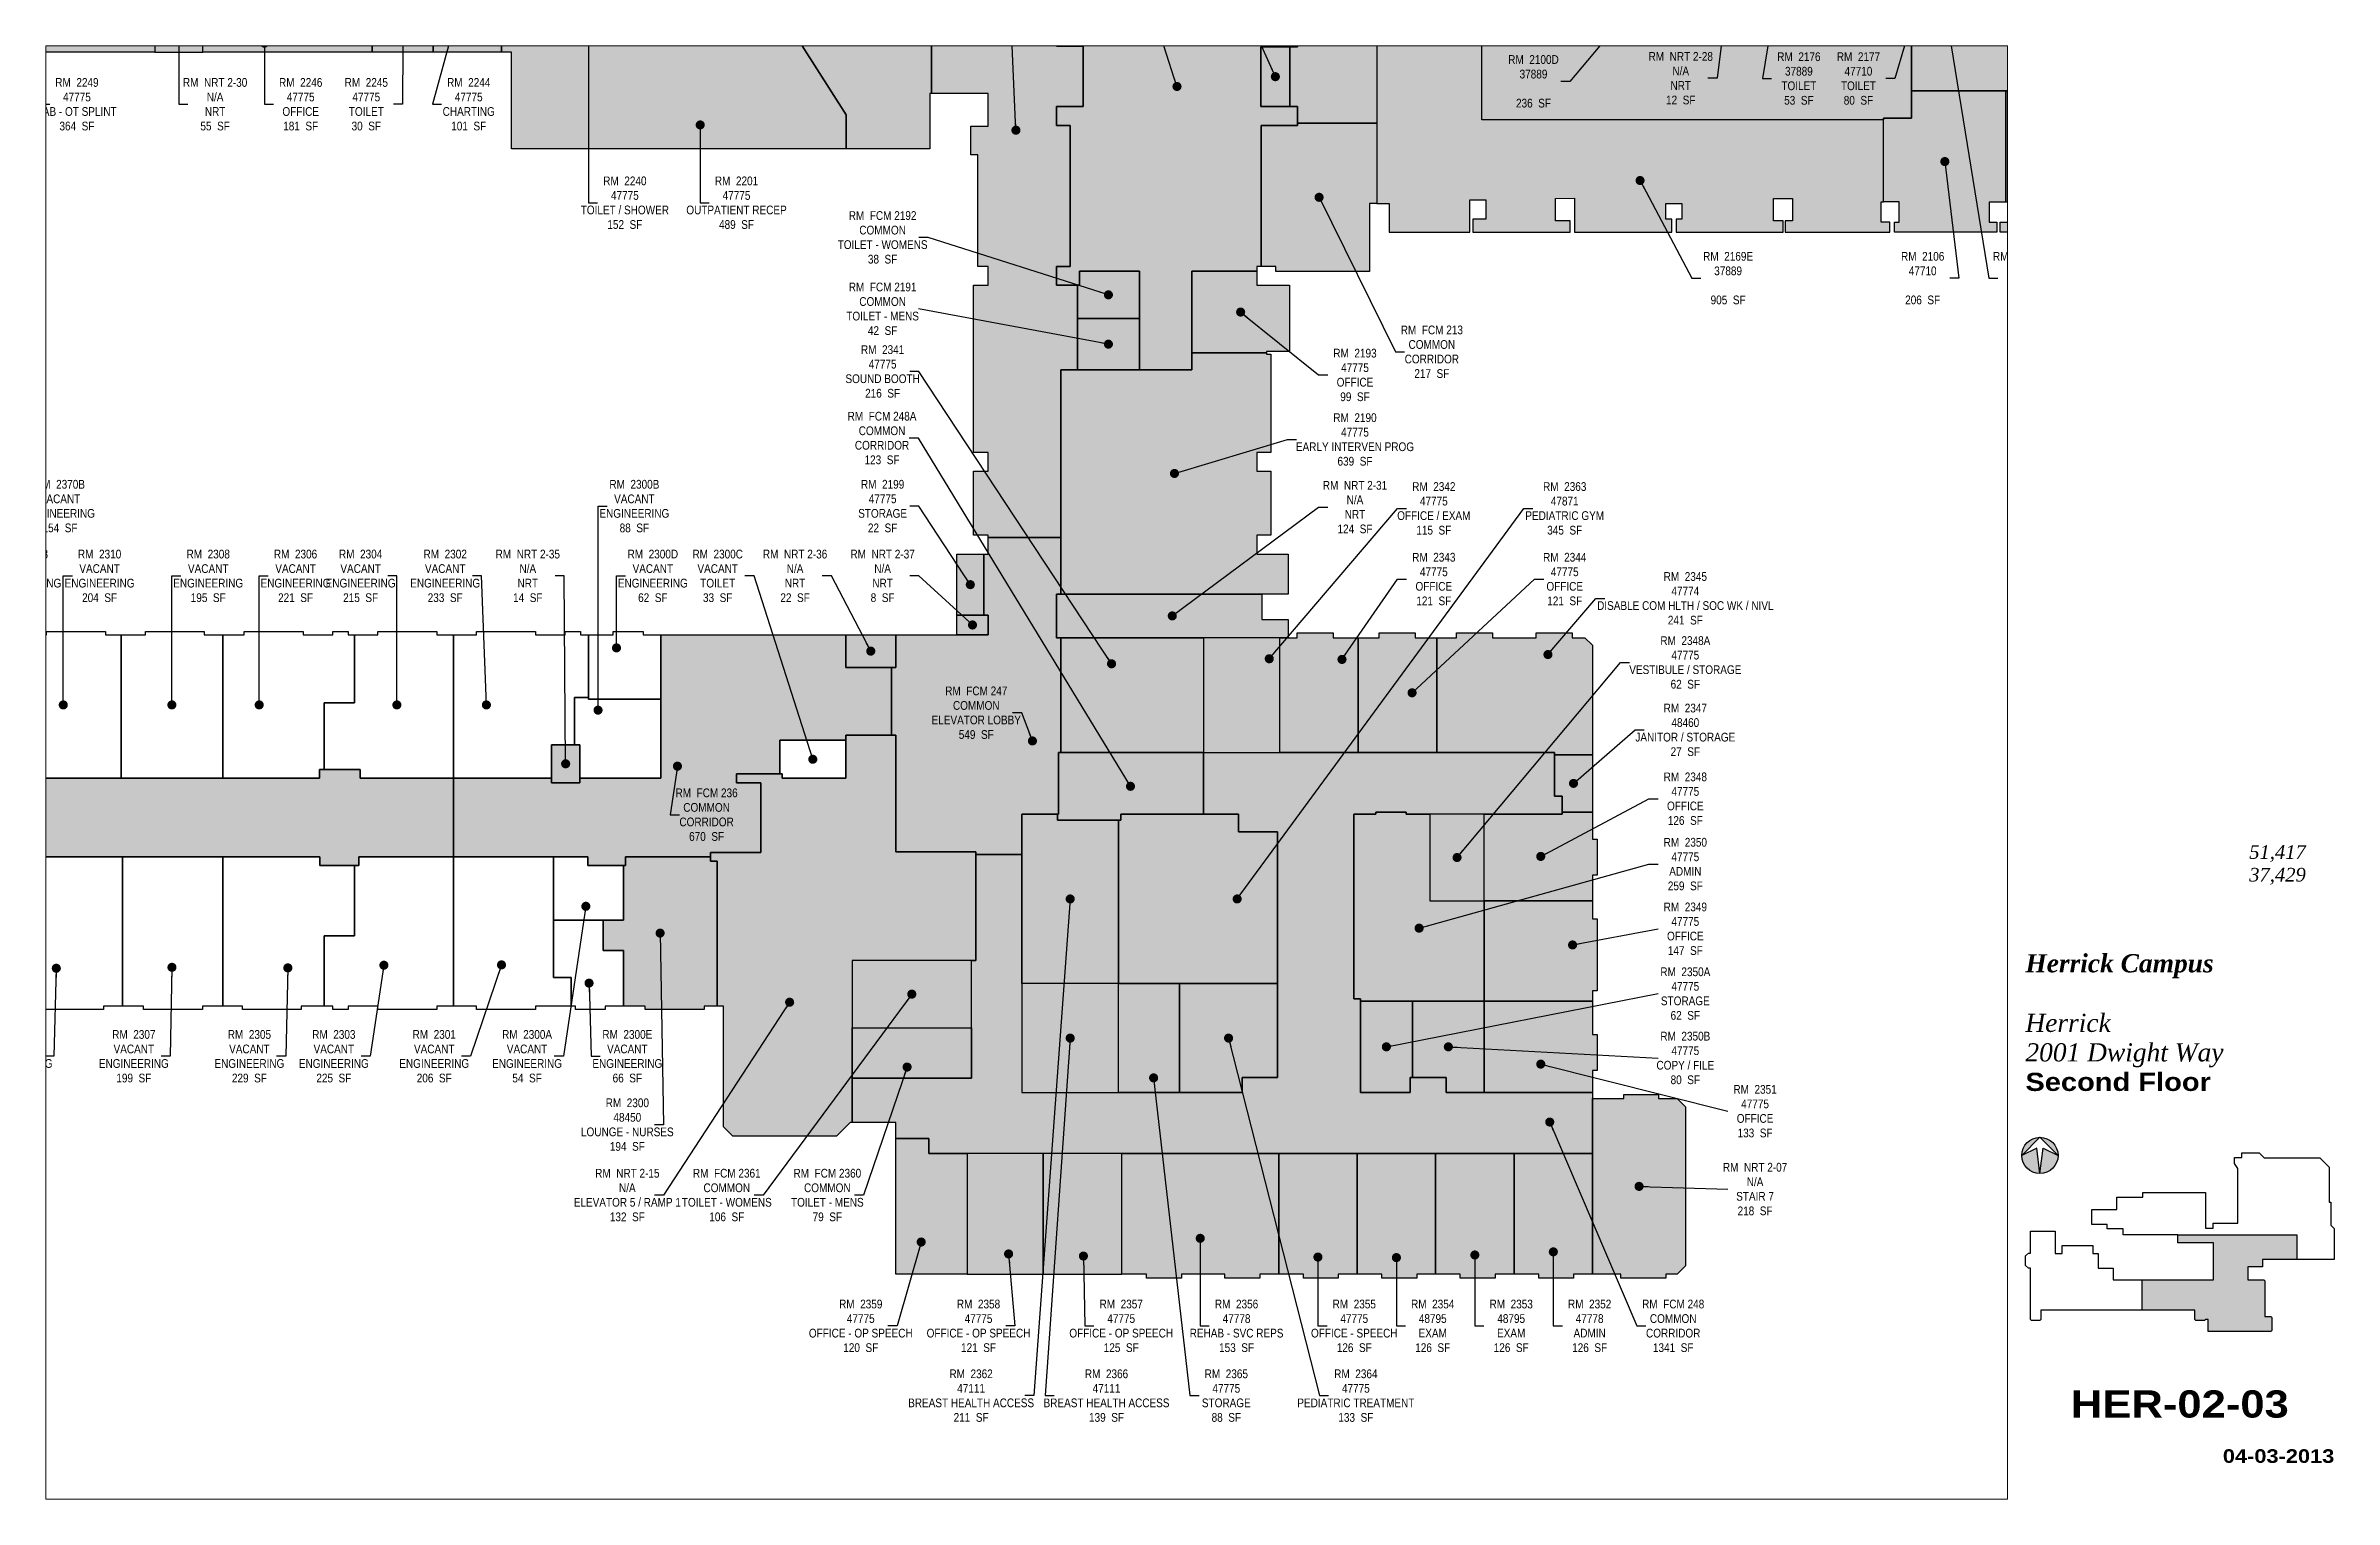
# Paper-space layout '03' of a CAD drawing. Header units: inches. Extents: x 0.9 to 16.7, y 0.5 to 10.5.
# The model-space entities are those that its viewports show. They can reach past a viewport. Long polylines and large blocks are cut down to what shows.
import ezdxf
from ezdxf.enums import TextEntityAlignment as Align

# ---------------------------------------------------------------- set-up
doc = ezdxf.new("R2010")
doc.units = ezdxf.units.IN
doc.header["$LTSCALE"] = 48
doc.header["$MEASUREMENT"] = 0
for name, color, linetype in [('0-LABEL', 3, 'Continuous'), ('1-NRT', 200, 'Continuous'), ('1-NRT-PTN', 253, 'Continuous'), ('3-FCM', 190, 'Continuous'), ('3-FCM-PTN', 9, 'Continuous'), ('4-OCC', 6, 'Continuous'), ('4-OCC-PTN', 95, 'Continuous'), ('4-VACANT', 60, 'Continuous'), ('T-5', 5, 'Continuous'), ('T-8', 8, 'Continuous')]:
    doc.layers.add(name, color=color, linetype=linetype)
doc.layers.add('T-VWPRT', color=1, linetype='Continuous', plot=False)
doc.styles.add('ArialB', font='')
doc.styles.add('ArialN', font='ARIALN.TTF')
doc.styles.add('TimesI', font='timesi.ttf')
doc.styles.add('TimesIB', font='timesbi.ttf')
doc.styles.get('ArialB').set_extended_font_data('Arial Black')
doc.dimstyles.new('AB-200', dxfattribs={"dimscale": 200, "dimtxt": 0.070312, "dimasz": 0.0625, "dimexe": 0.0625, "dimexo": 0.125, "dimgap": 0.1875, "dimtad": 0, "dimdec": 4, "dimrnd": 0.0625, "dimzin": 0, "dimdsep": 46, "dimlunit": 4, "dimtxsty": 'ArialN', "dimblk": 'ARCHTICK', "dimcen": 0.0625, "dimclrd": 256, "dimclre": 256, "dimclrt": 256, "dimadec": 0, "dimazin": 0, "dimtfac": 1, "dimtdec": 4, "dimtofl": 0, "dimtmove": 2, "dimatfit": 3, "dimldrblk": 'DOT', "dimfxl": 0, "dimfrac": 2, "dimtolj": 1, "dimtzin": 0, "dimlwd": -1, "dimlwe": -1, "dimarcsym": 0})

psp = doc.layouts.new('03')

msp = doc.modelspace()

# ---------------------------------------------------------------- texts
at = {"layer": '0-LABEL', "char_height": 12, "attachment_point": 5, "style": 'ArialN'}
for s, insert in [('RM  2100D\\P37889\\P\\P236  SF', (3991.2, 1460.5)), ('RM  NRT 2-28\\PN/A\\PNRT\\P12  SF', (4193.9, 1464.8)), ('RM  2176\\P37889\\PTOILET\\P53  SF', (4356.5, 1464.4)), ('RM  2177\\P47710\\PTOILET\\P80  SF', (4438.5, 1464.4)), ('RM  2249\\P47775\\PLAB - OT SPLINT\\P364  SF', (1986.3, 1429)), ('RM  NRT 2-30\\PN/A\\PNRT\\P55  SF', (2176.5, 1429)), ('RM  2246\\P47775\\POFFICE\\P181  SF', (2294.3, 1429)), ('RM  2245\\P47775\\PTOILET\\P30  SF', (2384.6, 1429)), ('RM  2244\\P47775\\PCHARTING\\P101  SF', (2525.6, 1429)), ('RM  2240\\P47775\\PTOILET / SHOWER\\P152  SF', (2740.5, 1293.5)), ('RM  2201\\P47775\\POUTPATIENT RECEP\\P489  SF', (2894.2, 1293.5)), ('RM  FCM 2192\\PCOMMON\\PTOILET - WOMENS\\P38  SF', (3095.3, 1245.8)), ('RM  2169E\\P37889\\P\\P905  SF', (4259.1, 1189.7)), ('RM  2106\\P47710\\P\\P206  SF', (4526.9, 1189.7)), ('RM  NRT 2-29\\PN/A\\PNRT\\P21  SF', (4668, 1189.7)), ('RM  FCM 2191\\PCOMMON\\PTOILET - MENS\\P42  SF', (3095.3, 1147.5)), ('RM  FCM 213\\PCOMMON\\PCORRIDOR\\P217  SF', (3851.3, 1088.4)), ('RM  2341\\P47775\\PSOUND BOOTH\\P216  SF', (3095.3, 1061.3)), ('RM  2193\\P47775\\POFFICE\\P99  SF', (3745.5, 1056.5)), ('RM  FCM 248A\\PCOMMON\\PCORRIDOR\\P123  SF', (3094.5, 969.7)), ('RM  2190\\P47775\\PEARLY INTERVEN PROG\\P639  SF', (3745.5, 967.7)), ('RM  2370B\\PVACANT\\PENGINEERING\\P154  SF', (1963, 876)), ('RM  2300B\\PVACANT\\PENGINEERING\\P88  SF', (2753.6, 876)), ('RM  2199\\P47775\\PSTORAGE\\P22  SF', (3095.3, 876)), ('RM  NRT 2-31\\PN/A\\PNRT\\P124  SF', (3745.5, 874.6)), ('RM  2342\\P47775\\POFFICE / EXAM\\P115  SF', (3854, 872.9)), ('RM  2363\\P47871\\PPEDIATRIC GYM\\P345  SF', (4034.2, 872.9)), ('RM  2368\\PVACANT\\PENGINEERING\\P87  SF', (1916.7, 780)), ('RM  2310\\PVACANT\\PENGINEERING\\P204  SF', (2017.5, 780)), ('RM  2308\\PVACANT\\PENGINEERING\\P195  SF', (2167, 780)), ('RM  2306\\PVACANT\\PENGINEERING\\P221  SF', (2287.2, 780)), ('RM  2304\\PVACANT\\PENGINEERING\\P215  SF', (2376.8, 780)), ('RM  2302\\PVACANT\\PENGINEERING\\P233  SF', (2493.2, 780)), ('RM  NRT 2-35\\PN/A\\PNRT\\P14  SF', (2606.9, 780)), ('RM  2300D\\PVACANT\\PENGINEERING\\P62  SF', (2779, 780)), ('RM  2300C\\PVACANT\\PTOILET\\P33  SF', (2868.3, 780)), ('RM  NRT 2-36\\PN/A\\PNRT\\P22  SF', (2974.8, 780)), ('RM  NRT 2-37\\PN/A\\PNRT\\P8  SF', (3095.3, 780)), ('RM  2343\\P47775\\POFFICE\\P121  SF', (3854, 775.6)), ('RM  2344\\P47775\\POFFICE\\P121  SF', (4034.2, 775.6)), ('RM  2345\\P47774\\PDISABLE COM HLTH / SOC WK / NIVL\\P241  SF', (4200.2, 749.1)), ('RM  2348A\\P47775\\PVESTIBULE / STORAGE\\P62  SF', (4200.2, 660.9)), ('RM  FCM 247\\PCOMMON\\PELEVATOR LOBBY\\P549  SF', (3224.2, 591.7)), ('RM  2347\\P48460\\PJANITOR / STORAGE\\P27  SF', (4200.2, 568.1)), ('RM  2348\\P47775\\POFFICE\\P126  SF', (4200.2, 473.4)), ('RM  FCM 236\\PCOMMON\\PCORRIDOR\\P670  SF', (2853, 451.4)), ('RM  2350\\P47775\\PADMIN\\P259  SF', (4200.2, 383.4)), ('RM  2349\\P47775\\POFFICE\\P147  SF', (4200.2, 294.4)), ('RM  2350A\\P47775\\PSTORAGE\\P62  SF', (4200.2, 205.2)), ('RM  2309\\PVACANT\\PENGINEERING\\P227  SF', (1904.6, 119)), ('RM  2307\\PVACANT\\PENGINEERING\\P199  SF', (2064.6, 119)), ('RM  2305\\PVACANT\\PENGINEERING\\P229  SF', (2223.7, 119)), ('RM  2303\\PVACANT\\PENGINEERING\\P225  SF', (2339.9, 119)), ('RM  2301\\PVACANT\\PENGINEERING\\P206  SF', (2478.1, 119)), ('RM  2300A\\PVACANT\\PENGINEERING\\P54  SF', (2605.9, 119)), ('RM  2300E\\PVACANT\\PENGINEERING\\P66  SF', (2743.9, 119)), ('RM  2350B\\P47775\\PCOPY / FILE\\P80  SF', (4200.2, 116.6)), ('RM  2351\\P47775\\POFFICE\\P133  SF', (4296.2, 43.4)), ('RM  2300\\P48450\\PLOUNGE - NURSES\\P194  SF', (2743.9, 24.9)), ('RM  NRT 2-07\\PN/A\\PSTAIR 7\\P218  SF', (4296.2, -63.8)), ('RM  NRT 2-15\\PN/A\\PELEVATOR 5 / RAMP 1\\P132  SF', (2743.9, -72)), ('RM  FCM 2361\\PCOMMON\\PTOILET - WOMENS\\P106  SF', (2880.8, -72)), ('RM  FCM 2360\\PCOMMON\\PTOILET - MENS\\P79  SF', (3019.2, -72)), ('RM  2359\\P47775\\POFFICE - OP SPEECH\\P120  SF', (3065.2, -252)), ('RM  2358\\P47775\\POFFICE - OP SPEECH\\P121  SF', (3227.3, -252)), ('RM  2357\\P47775\\POFFICE - OP SPEECH\\P125  SF', (3423.7, -252)), ('RM  2356\\P47778\\PREHAB - SVC REPS\\P153  SF', (3582.5, -252)), ('RM  2355\\P47775\\POFFICE - SPEECH\\P126  SF', (3744.5, -252)), ('RM  2354\\P48795\\PEXAM\\P126  SF', (3852.5, -252)), ('RM  2353\\P48795\\PEXAM\\P126  SF', (3960.5, -252)), ('RM  2352\\P47778\\PADMIN\\P126  SF', (4068.5, -252)), ('RM  FCM 248\\PCOMMON\\PCORRIDOR\\P1341  SF', (4183.5, -252)), ('RM  2362\\P47111\\PBREAST HEALTH ACCESS\\P211  SF', (3217.1, -348)), ('RM  2366\\P47111\\PBREAST HEALTH ACCESS\\P139  SF', (3403.5, -348)), ('RM  2365\\P47775\\PSTORAGE\\P88  SF', (3568.4, -348)), ('RM  2364\\P47775\\PPEDIATRIC TREATMENT\\P133  SF', (3746.7, -348))]:
    msp.add_mtext(s, dxfattribs=dict(at, insert=insert))

# ---------------------------------------------------------------- blocks, each defined once
blk = doc.blocks.new('n-arrow')
h = blk.add_hatch(color=256)
h.paths.add_polyline_path([(0, 0.125), (0.125, 0, 0.414214)])
h.paths.add_polyline_path([(0, 0.125, 0.414214), (-0.125, 0), (0.051, 0.022)])
h = blk.add_hatch(color=256)
h.paths.add_polyline_path([(0.051, -0.022), (-0.125, 0, 0.414214), (0, -0.125)])
h.paths.add_polyline_path([(0.125, 0), (0, -0.125, 0.414214)])
for p, q in [((-0.125, 0), (0.051, 0.022)), ((-0.125, 0), (0.051, -0.022)), ((0, 0.125), (0.125, 0)), ((0.051, 0.022), (0, 0.125)), ((0, -0.125), (0.125, 0)), ((0.051, -0.022), (0, -0.125))]:
    blk.add_line(p, q)
blk.add_circle((0, 0), 0.125)
blk = doc.blocks.new('AB-TB-text')
for tag, style, p in [('GROSS', 'TimesI', (1.93, 4.406)), ('USEABLE', 'TimesI', (1.93, 4.25)), ('DATE', 'ArialB', (2.125, 0.25))]:
    blk.add_attdef(tag, text='', height=0.0938, dxfattribs=dict(style=style)).set_placement(p, align=Align.RIGHT)
for tag, style, p in [('CAMPUS', 'TimesIB', (0, 3.75)), ('PAVILION', 'TimesI', (0, 3.547)), ('BUILDING', 'TimesI', (0, 3.34)), ('STREET', 'TimesI', (0, 3.137)), ('FLOOR', 'ArialB', (0, 2.934))]:
    blk.add_attdef(tag, text='', height=0.125, dxfattribs=dict(style=style)).set_placement(p, align=Align.TOP_LEFT)
at = {"style": 'ArialB'}
blk.add_attdef('DWG#', text='', height=0.188, dxfattribs=at).set_placement((1.062, 0.749), align=Align.TOP_CENTER)
blk = doc.blocks.new('_ArchTick')
at = {"const_width": 0.15}
blk.add_lwpolyline([(-0.5, -0.5), (0.5, 0.5)], dxfattribs=at)
blk = doc.blocks.new('_Dot')
at = {"lineweight": -2}
blk.add_line((-0.5, 0), (-1, 0), dxfattribs=at)
at = {"const_width": 0.5}
blk.add_lwpolyline([(-0.25, 0, 1), (0.25, 0, 1)], format="xyb", close=True, dxfattribs=at)

# ---------------------------------------------------------------- hatches: boundary and pattern name
at = {"layer": '1-NRT-PTN'}
for points in [[(2093.5, 1500.5), (2159.5, 1500.5), (2159.5, 1619.5), (2093.5, 1619.5)], [(3353.5, 1206), (3353.5, 1400), (3334.5, 1400), (3334.5, 1426), (3371.5, 1426), (3371.5, 1509), (3334.5, 1509), (3334.5, 1549), (3360.5, 1549), (3360.5, 1515), (3544.5, 1515), (3544.5, 1548), (3666.5, 1548), (3666.5, 1508), (3616, 1508), (3616, 1426), (3666.5, 1426), (3666.5, 1400), (3616.5, 1400), (3616.5, 1206), (3610.5, 1206), (3610.5, 1199.3), (3520.7, 1199.3), (3520.7, 1063.4), (3448.7, 1063.4), (3448.7, 1199.3), (3366.5, 1199.3), (3366.5, 1180), (3334.5, 1180), (3334.5, 1206)], [(3197.5, 726), (3240.5, 726), (3240.5, 699), (3197.5, 699)], [(3334.5, 695), (3334.5, 755), (3617.5, 755), (3617.5, 720), (3653.5, 720), (3653.5, 695)], [(3044.5, 699), (3113.5, 699), (3113.5, 654), (3044.5, 654)], [(2639.5, 547.5), (2678.5, 547.5), (2678.5, 495.5), (2639.5, 495.5)], [(3044.5, 561), (3113.5, 561), (3113.5, 400.5), (3223.5, 400.5), (3223.5, 251), (3053.5, 251), (3053.5, 28), (3050.8, 28), (3031.8, 9), (2889.3, 9), (2876.5, 21.9), (2876.5, 188), (2867.5, 188), (2867.5, 387.5), (2858.5, 387.5), (2858.5, 399.5), (2927.5, 399.5), (2927.5, 495.5), (2894, 495.5), (2894, 507.5), (2957, 507.5), (2957, 501.5), (3044.5, 501.5)], [(4072.5, -181), (4072.5, 61), (4115.5, 61), (4115.5, 66.5), (4163.5, 66.5), (4163.5, 61), (4188.9, 61), (4200.5, 49.4), (4200.5, -169.4), (4188.9, -181), (4173.5, -181), (4173.5, -186.5), (4111.5, -186.5), (4111.5, -181)]]:
    msp.add_hatch(color=256, dxfattribs=at).paths.add_polyline_path(points)
at = {"layer": '3-FCM-PTN'}
for points in [[(3775.8, 1403), (3666.5, 1403), (3666.5, 1426), (3655.7, 1426), (3655.7, 1508), (3666.5, 1508), (3666.5, 1548), (3613.7, 1548), (3613.7, 1646.2), (3673.7, 1646.2), (3673.7, 1695), (3620.5, 1695), (3620.5, 2122), (3666.5, 2122), (3666.5, 2102), (3915.5, 2102), (3915.5, 2157), (4017.5, 2157), (4017.5, 2123), (4053.5, 2123), (4053.5, 2128), (4207.7, 2128), (4207.7, 2123), (4267.7, 2123), (4267.7, 2128), (4484.5, 2128), (4484.5, 2123), (4546, 2123), (4546, 2128), (4923.5, 2128), (4923.5, 2176), (5029.5, 2176), (5029.5, 2044), (5178.5, 2044), (5178.5, 1943), (5172.5, 1943), (5172.5, 1936.5), (4923.5, 1936.5), (4923.5, 2021.2), (4767.8, 2021.2), (4767.8, 1974.9), (4683, 1974.9), (4683, 2021.2), (4479.5, 2021.2), (4479.5, 2022.5), (4380.5, 2022.5), (4025.8, 2022.5), (4025.8, 1934), (3917.3, 1934), (3917.3, 1962.5), (3917.3, 1982.7), (3770.7, 1982.7), (3770.7, 1838), (3779.5, 1838), (3779.5, 1751.2), (3775.8, 1751.2), (3775.8, 1584.7), (3770.7, 1584.7), (3770.7, 1548.8), (3775.8, 1548.8)], [(3340.5, 833), (3240.5, 833), (3240.5, 836), (3220.5, 836), (3220.5, 924), (3240.5, 924), (3240.5, 950), (3220.5, 950), (3220.5, 1180), (3240.5, 1180), (3240.5, 1206), (3226.5, 1206), (3226.3, 1359.5), (3216.7, 1359.5), (3216.7, 1399.1), (3240.5, 1399.1), (3240.5, 1444), (3162.8, 1444), (3162.8, 1543), (3192.5, 1543), (3192.5, 1646), (3240.5, 1646), (3240.5, 1659), (3334.5, 1659), (3334.5, 1646), (3360.5, 1646), (3360.5, 1659), (3552, 1659), (3552, 1646.2), (3613.7, 1646.2), (3613.7, 1548), (3544.5, 1548), (3544.5, 1515), (3360.5, 1515), (3360.5, 1549), (3334.5, 1549), (3334.5, 1509), (3371.5, 1509), (3371.5, 1426), (3334.5, 1426), (3334.5, 1400), (3353.5, 1400), (3353.5, 1206), (3334.5, 1206), (3334.5, 1180), (3363.5, 1180), (3363.5, 1063.4), (3340.5, 1063.4)], [(3616.5, 1206), (3616.5, 1400), (3666.5, 1400), (3666.5, 1403), (3775.8, 1403), (3775.8, 1292.7), (3765.5, 1292.7), (3765.5, 1199), (3636.5, 1199), (3636.5, 1206)], [(2504.5, 501.5), (2504.5, 393.5), (2374.5, 393.5), (2374.5, 381.5), (2320.5, 381.5), (2320.5, 393.5), (1917.5, 393.5), (1917.5, 381.5), (1863.5, 381.5), (1863.5, 393.5), (1305.5, 393.5), (1305.5, 495.5), (1308.5, 495.5), (1308.5, 863.5), (1298, 863.5), (1298, 899), (1332, 899), (1332, 904), (1392, 904), (1392, 899), (1430.5, 899), (1430.5, 810), (1435.7, 810), (1435.7, 750), (1430.5, 750), (1430.5, 699), (1436.5, 699), (1436.5, 591), (1430.5, 591), (1430.5, 495.5), (1581, 495.5), (1581, 501.5), (1719, 501.5), (1719, 519.5), (1753, 519.5), (1753, 501.5), (1878, 501.5), (1878, 513.5), (1915, 513.5), (1915, 501.5), (2320, 501.5), (2320, 513.5), (2376, 513.5), (2376, 501.5)], [(3240.5, 833), (3340.5, 833), (3340.5, 755), (3334.5, 755), (3334.5, 695), (3340.5, 695), (3340.5, 537), (3337.5, 537), (3337.5, 456.8), (3337.5, 452), (3287, 452), (3287, 396.5), (3223.5, 396.5), (3223.5, 400.5), (3113.5, 400.5), (3113.5, 561), (3107.5, 561), (3107.5, 654), (3113.5, 654), (3113.5, 699), (3240.5, 699), (3240.5, 726), (3234.5, 726), (3234.5, 810), (3240.5, 810)], [(3044.5, 699), (3044.5, 654), (3107.5, 654), (3107.5, 561), (3044.5, 561), (3044.5, 554), (2954, 554), (2954, 507.5), (2894, 507.5), (2894, 495.5), (2927.5, 495.5), (2927.5, 399.5), (2858.5, 399.5), (2858.5, 393.5), (2741.5, 393.5), (2741.5, 381.5), (2689.5, 381.5), (2689.5, 393.5), (2504.5, 393.5), (2504.5, 501.5), (2639.5, 501.5), (2639.5, 495.5), (2678.5, 495.5), (2678.5, 501.5), (2790, 501.5), (2790, 699)], [(3223.5, 396.5), (3287, 396.5), (3287, 69), (3590, 69), (3590, 90), (3639, 90), (3639, 428), (3585, 428), (3585, 452), (3537, 452), (3537, 537), (4020, 537), (4020, 477), (4030.5, 477), (4030.5, 452), (3816, 452), (3816, 455), (3774, 455), (3774, 452), (3744, 452), (3744, 198), (3753, 198), (3753, 69), (3821.5, 69), (3821.5, 90), (3870.9, 90), (3870.9, 69), (4072.5, 69), (4072.5, -15), (3159, -15), (3159, 6), (3113.5, 6), (3113.5, 28), (3053.5, 28), (3053.5, 86), (3053.5, 89), (3217.5, 89), (3217.5, 251), (3223.5, 251)], [(3537, 452), (3423, 452), (3423, 444), (3336, 444), (3336, 452), (3337.5, 452), (3337.5, 537), (3537, 537)], [(3053.5, 158), (3217.5, 158), (3217.5, 251), (3053.5, 251)]]:
    msp.add_hatch(color=256, dxfattribs=at).paths.add_polyline_path(points)
for points in [[(3363.5, 1180), (3366.5, 1180), (3366.5, 1199.3), (3448.7, 1199.3), (3448.7, 1134.3), (3363.5, 1134.3)], [(3363.5, 1134.3), (3448.7, 1134.3), (3448.7, 1063.4), (3363.5, 1063.4)], [(3217.5, 89), (3053.5, 89), (3053.5, 158), (3217.5, 158)]]:
    msp.add_hatch(color=256, dxfattribs=at).paths.add_polyline_path(points, flags=17)
at = {"layer": '4-OCC-PTN'}
for color, points in [(21, [(3162.8, 1543), (3162.8, 1444), (3160.5, 1444), (3160.5, 1367.5), (3045, 1367.5), (3045, 1414.3), (2972.7, 1528.5), (2810.5, 1528.5), (2810.5, 1619.5), (2807.5, 1619.5), (2807.5, 1710.3), (2464.8, 1710.3), (2167.8, 1710.3), (2050.8, 1710.3), (2050.8, 1674.3), (1985.5, 1674.3), (1985.5, 1668.3), (1942.8, 1668.3), (1942.8, 1674.3), (1747.8, 1674.3), (1711.8, 1674.5), (1648.8, 1674.5), (1648.8, 1782.5), (1876.5, 1782.5), (1876.5, 1810.5), (1963.5, 1810.5), (1963.5, 1821.3), (2017.8, 1821.3), (2017.8, 1810.5), (2302.8, 1810.5), (2302.8, 1819.5), (2399.5, 1819.5), (2399.5, 1810.5), (2536.8, 1810.5), (2536.8, 1827.3), (2627.5, 1827.3), (2627.5, 1810.5), (2807.5, 1810.5), (2807.5, 1887.3), (2798.5, 1887.3), (2798.5, 1974.3), (2780.5, 1974.3), (2780.5, 2016.3), (2910.5, 2016.3), (2910.5, 1994.7), (3037.8, 1994.7), (3037.8, 1980.3), (3046.1, 1980.3), (3046.1, 1956.3), (3037.8, 1956.3), (3037.8, 1940.5), (2916.5, 1940.5), (2916.5, 1640.5), (2971.8, 1640.5), (2971.8, 1600.5), (3037.8, 1600.5), (3037.8, 1594.5), (3160.5, 1594.5), (3160.5, 1543)]), (21, [(1779, 1500.5), (1779, 1674.3), (1942.8, 1674.3), (1942.8, 1668.3), (1985.5, 1668.3), (1985.5, 1674.3), (2047.8, 1674.3), (2047.8, 1635.3), (2086.8, 1635.3), (2086.8, 1613.5), (2093.5, 1613.5), (2093.5, 1500.5)]), (237, [(3775.8, 1584.7), (3770.7, 1584.7), (3770.7, 1548.8), (3775.8, 1548.8), (3775.8, 1292.7), (3792.5, 1292.7), (3792.5, 1253), (3903.5, 1253), (3903.5, 1297.6), (3925.5, 1297.6), (3925.5, 1270.7), (3907.5, 1270.7), (3907.5, 1253), (4041.5, 1253), (4041.5, 1268.7), (4021.5, 1268.7), (4021.5, 1299.5), (4047.5, 1299.6), (4047.5, 1268.7), (4047.5, 1253), (4181.5, 1253), (4181.5, 1270.7), (4173.5, 1270.7), (4173.5, 1292.7), (4195.5, 1292.7), (4195.5, 1270.7), (4187.5, 1270.7), (4187.5, 1253), (4334.9, 1253), (4334.9, 1268.7), (4321.5, 1268.7), (4321.5, 1299.5), (4347.5, 1299.5), (4347.5, 1268.7), (4337.5, 1268.7), (4337.5, 1253), (4481.5, 1253), (4481.5, 1266.7), (4470, 1266.7), (4470, 1294.7), (4473.2, 1294.7), (4473.2, 1407.6), (3920.1, 1407.6), (3920.1, 1587.2), (3775.8, 1587.2)]), (21, [(2584.5, 1500.5), (2570.5, 1500.5), (2570.5, 1528.5), (2972.7, 1528.5), (3045, 1414.3), (3045, 1367.5), (2584.5, 1367.5)]), (52, [(3616, 1508), (3655.7, 1508), (3655.7, 1426), (3616, 1426)]), (21, [(3610.5, 1199.3), (3610.5, 1180), (3655.5, 1180), (3655.5, 1089), (3623.5, 1089), (3623.5, 1087), (3520.7, 1087), (3520.7, 1199.3)]), (21, [(3520.7, 1087), (3623.5, 1087), (3623.5, 1085), (3629.5, 1085), (3629.5, 950), (3610.5, 950), (3610.5, 924), (3629.5, 924), (3629.5, 836), (3610.5, 836), (3610.5, 810), (3653.5, 810), (3653.5, 755), (3340.5, 755), (3340.5, 1063.4), (3520.7, 1063.4)]), (21, [(3197.5, 810), (3234.5, 810), (3234.5, 726), (3197.5, 726)]), (21, [(3486, 537), (3340.5, 537), (3340.5, 695), (3537, 695), (3537, 537), (3534, 537)]), (21, [(3537, 537), (3642, 537), (3642, 695), (3537, 695)]), (21, [(3642, 537), (3642, 695), (3665.8, 695), (3665.8, 701.5), (3715.3, 701.5), (3715.3, 695), (3750, 695), (3750, 537)]), (21, [(3750, 537), (3750, 695), (3778.8, 695), (3778.8, 701.5), (3828.3, 701.5), (3828.3, 695), (3858, 695), (3858, 537)]), (233, [(3858, 537), (3858, 695), (3885.3, 695), (3885.3, 701.5), (3934.8, 701.5), (3934.8, 695), (3994.8, 695), (3994.8, 701.5), (4044.3, 701.5), (4044.3, 695), (4062.1, 695), (4072.5, 684.6), (4072.5, 534), (4020, 534), (4020, 537)]), (201, [(4020, 534), (4072.5, 534), (4072.5, 455), (4030.5, 455), (4030.5, 477), (4020, 477)]), (148, [(3420, 219), (3287, 219), (3287, 452), (3336, 452), (3336, 444), (3420, 444)]), (192, [(3639, 219), (3420, 219), (3420, 444), (3423, 444), (3423, 452), (3537, 452), (3585, 452), (3585, 428), (3639, 428)]), (21, [(3848.5, 452), (3848.5, 333), (3923.5, 333), (3923.5, 195), (3753, 195), (3753, 198), (3744, 198), (3744, 452), (3774, 452), (3774, 455), (3816, 455), (3816, 452)]), (21, [(3848.5, 333), (3923.5, 333), (3923.5, 452), (3848.5, 452)]), (21, [(3923.5, 333), (3923.5, 452), (4030.5, 452), (4030.5, 455), (4072.5, 455), (4072.5, 417.6), (4079, 417.6), (4079, 368.1), (4072.5, 368.1), (4072.5, 333)]), (55, [(2738.5, 188), (2738.5, 264.5), (2710.5, 264.5), (2710.5, 306.5), (2738.5, 306.5), (2738.5, 381.5), (2741.5, 381.5), (2741.5, 393.5), (2858.5, 393.5), (2858.5, 387.5), (2867.5, 387.5), (2867.5, 188), (2849.5, 188), (2849.5, 183.5), (2768.5, 183.5), (2768.5, 188)]), (21, [(3923.5, 333), (4072.5, 333), (4072.5, 308.1), (4079, 308.1), (4079, 208.9), (4072.5, 208.9), (4072.5, 195), (3923.5, 195)]), (148, [(3287, 69), (3420, 69), (3420, 219), (3287, 219)]), (21, [(3420, 219), (3504, 219), (3504, 69), (3420, 69)]), (21, [(3504, 69), (3504, 219), (3639, 219), (3639, 90), (3590, 90), (3590, 69)]), (21, [(3753, 195), (3824.5, 195), (3824.5, 90), (3821.5, 90), (3821.5, 69), (3753, 69)]), (21, [(3824.5, 90), (3824.5, 195), (3923.5, 195), (3923.5, 69), (3870.9, 69), (3870.9, 90)]), (21, [(3923.5, 69), (3923.5, 195), (4072.5, 195), (4072.5, 148.9), (4079, 148.9), (4079, 99.4), (4072.5, 99.4), (4072.5, 69)]), (21, [(3113.5, -181), (3113.5, 6), (3159, 6), (3159, -15), (3211.5, -15), (3211.5, -181)]), (21, [(3211.5, -181), (3316.5, -181), (3316.5, -15), (3211.5, -15)]), (21, [(3316.5, -181), (3424.5, -181), (3424.5, -15), (3316.5, -15)]), (193, [(3424.5, -181), (3424.5, -15), (3640.5, -15), (3640.5, -181), (3614.5, -181), (3614.5, -186.5), (3566.5, -186.5), (3566.5, -181), (3506.5, -181), (3506.5, -186.5), (3458.5, -186.5), (3458.5, -181)]), (21, [(3640.5, -181), (3640.5, -15), (3748.5, -15), (3748.5, -181), (3722.5, -181), (3722.5, -186.5), (3674.5, -186.5), (3674.5, -181)]), (180, [(3748.5, -181), (3748.5, -15), (3856.5, -15), (3856.5, -181), (3830.5, -181), (3830.5, -186.5), (3782.5, -186.5), (3782.5, -181)]), (180, [(3856.5, -181), (3856.5, -15), (3964.5, -15), (3964.5, -181), (3938.5, -181), (3938.5, -186.5), (3890.5, -186.5), (3890.5, -181)]), (193, [(3964.5, -181), (3964.5, -15), (4072.5, -15), (4072.5, -181), (4046.5, -181), (4046.5, -186.5), (3998.5, -186.5), (3998.5, -181)])]:
    msp.add_hatch(color=color, dxfattribs=at).paths.add_polyline_path(points)
h = msp.add_hatch(color=77, dxfattribs=at)
h.dxf.hatch_style = 1
h.paths.add_polyline_path([(4685.6, 1836.8), (4685.6, 1974.9), (4765.1, 1974.9), (4765.1, 1851.8), (4777.3, 1851.8), (4777.3, 1791.9), (4765.1, 1791.9), (4765.1, 1558.2), (4777.2, 1558.2), (4777.2, 1447.5), (4511.7, 1447.5), (4511.7, 1525.6), (4685.4, 1525.6), (4685.4, 1644), (4684.8, 1644), (4684.8, 1836.8)])
h = msp.add_hatch(color=237, dxfattribs=at)
h.dxf.hatch_style = 1
h.paths.add_polyline_path([(4111.1, 1746.2), (4111.1, 1768.2), (4245.9, 1768.2), (4245.9, 1681.8), (4102, 1681.8), (4102, 1692), (4040, 1692), (4040, 1552), (4066.2, 1552), (4066.2, 1526), (4179.1, 1526), (4179.1, 1558.2), (4293.1, 1558.2), (4293.1, 1528.2), (4359.6, 1528.2), (4359.6, 1557.4), (4474.2, 1557.4), (4474.2, 1525), (4511.7, 1525), (4511.7, 1410), (4473.2, 1410), (4473.2, 1407.6), (3920.1, 1407.6), (3920.1, 1934), (4023.6, 1934), (4023.6, 1912.2), (4020.5, 1912.2), (4020.5, 1836.1), (4022.9, 1836.1), (4022.9, 1818.4), (4095.2, 1746.2)])
h = msp.add_hatch(color=21, dxfattribs=at)
h.paths.add_polyline_path([(2392.8, 1500.5), (2392.8, 1551.3), (2476.8, 1551.3), (2476.8, 1500.5)], flags=16)
h.paths.add_polyline_path([(2159.5, 1613.5), (2268.3, 1613.5), (2268.3, 1611), (2392.8, 1611), (2392.8, 1500.5), (2159.5, 1500.5)])
h = msp.add_hatch(color=21, dxfattribs=at)
h.paths.add_polyline_path([(2476.8, 1500.5), (2476.8, 1551.3), (2392.8, 1551.3), (2392.8, 1606.4), (2570.5, 1606.4), (2570.5, 1500.5)])
h.paths.add_polyline_path([(2392.8, 1500.5), (2392.8, 1551.3), (2476.8, 1551.3), (2476.8, 1500.5)], flags=16)
h = msp.add_hatch(color=77, dxfattribs=at)
h.dxf.hatch_style = 1
h.paths.add_polyline_path([(4511.7, 1447.5), (4641.6, 1447.5), (4641.6, 1294.2), (4618.5, 1294.2), (4618.5, 1267), (4629.2, 1267), (4629.2, 1253), (4488, 1253), (4488, 1266.7), (4494.5, 1266.7), (4494.5, 1294.7), (4473.2, 1294.7), (4473.2, 1410), (4511.7, 1410)])
h = msp.add_hatch(color=77, dxfattribs=at)
h.dxf.hatch_style = 1
h.paths.add_polyline_path([(4641.6, 1447.5), (4761.9, 1447.5), (4761.9, 1294.2), (4738.5, 1294.2), (4738.5, 1267), (4749.2, 1267), (4749.2, 1253), (4633.8, 1253), (4633.8, 1267), (4644.2, 1267), (4644.2, 1294.2), (4641.6, 1294.2)])

# ---------------------------------------------------------------- linework, layer by layer
at = {"layer": '1-NRT'}
for points in [[(2093.5, 1500.5), (2159.5, 1500.5), (2159.5, 1619.5), (2093.5, 1619.5)], [(3197.5, 726), (3240.5, 726), (3240.5, 699), (3197.5, 699)], [(3334.5, 695), (3334.5, 755), (3617.5, 755), (3617.5, 720), (3653.5, 720), (3653.5, 695)], [(3044.5, 699), (3113.5, 699), (3113.5, 654), (3044.5, 654)], [(2639.5, 547.5), (2678.5, 547.5), (2678.5, 495.5), (2639.5, 495.5)], [(3044.5, 561), (3113.5, 561), (3113.5, 400.5), (3223.5, 400.5), (3223.5, 251), (3053.5, 251), (3053.5, 28), (3050.8, 28), (3031.8, 9), (2889.3, 9), (2876.5, 21.9), (2876.5, 188), (2867.5, 188), (2867.5, 387.5), (2858.5, 387.5), (2858.5, 399.5), (2927.5, 399.5), (2927.5, 495.5), (2894, 495.5), (2894, 507.5), (2957, 507.5), (2957, 501.5), (3044.5, 501.5)], [(4072.5, -181), (4072.5, 61), (4115.5, 61), (4115.5, 66.5), (4163.5, 66.5), (4163.5, 61), (4188.9, 61), (4200.5, 49.4), (4200.5, -169.4), (4188.9, -181), (4173.5, -181), (4173.5, -186.5), (4111.5, -186.5), (4111.5, -181)]]:
    msp.add_lwpolyline(points, close=True, dxfattribs=at)
for points in [[(3360.5, 1549), (3360.5, 1515), (3544.5, 1515), (3544.5, 1548)], [(3666.5, 1548), (3666.5, 1508), (3616, 1508), (3616, 1426), (3666.5, 1426), (3666.5, 1400), (3616.5, 1400), (3616.5, 1206), (3610.5, 1206), (3610.5, 1199.3), (3520.7, 1199.3), (3520.7, 1063.4), (3448.7, 1063.4), (3448.7, 1199.3), (3366.5, 1199.3), (3366.5, 1180), (3334.5, 1180), (3334.5, 1206), (3353.5, 1206), (3353.5, 1400), (3334.5, 1400), (3334.5, 1426), (3371.5, 1426), (3371.5, 1509), (3334.5, 1509), (3334.5, 1549)]]:
    msp.add_lwpolyline(points, dxfattribs=at)
at = {"layer": '3-FCM'}
for points in [[(3775.8, 1548.8), (3775.8, 1403), (3666.5, 1403), (3666.5, 1426), (3655.7, 1426), (3655.7, 1508), (3666.5, 1508), (3666.5, 1548)], [(3544.5, 1548), (3544.5, 1515), (3360.5, 1515), (3360.5, 1549)], [(3334.5, 1549), (3334.5, 1509), (3371.5, 1509), (3371.5, 1426), (3334.5, 1426), (3334.5, 1400), (3353.5, 1400), (3353.5, 1206), (3334.5, 1206), (3334.5, 1180), (3363.5, 1180), (3363.5, 1063.4), (3340.5, 1063.4), (3340.5, 833), (3240.5, 833), (3240.5, 836), (3220.5, 836), (3220.5, 924), (3240.5, 924), (3240.5, 950), (3220.5, 950), (3220.5, 1180), (3240.5, 1180), (3240.5, 1206), (3226.5, 1206), (3226.3, 1359.5), (3216.7, 1359.5), (3216.7, 1399.1), (3240.5, 1399.1), (3240.5, 1444), (3162.8, 1444), (3162.8, 1543)], [(1915, 501.5), (2320, 501.5), (2320, 513.5), (2376, 513.5), (2376, 501.5), (2504.5, 501.5), (2504.5, 393.5), (2374.5, 393.5), (2374.5, 381.5), (2320.5, 381.5), (2320.5, 393.5), (1917.5, 393.5)]]:
    msp.add_lwpolyline(points, dxfattribs=at)
for points in [[(3616.5, 1206), (3616.5, 1400), (3666.5, 1400), (3666.5, 1403), (3775.8, 1403), (3775.8, 1292.7), (3765.5, 1292.7), (3765.5, 1199), (3636.5, 1199), (3636.5, 1206)], [(3363.5, 1180), (3366.5, 1180), (3366.5, 1199.3), (3448.7, 1199.3), (3448.7, 1134.3), (3363.5, 1134.3)], [(3363.5, 1134.3), (3448.7, 1134.3), (3448.7, 1063.4), (3363.5, 1063.4)], [(3240.5, 833), (3340.5, 833), (3340.5, 755), (3334.5, 755), (3334.5, 695), (3340.5, 695), (3340.5, 537), (3337.5, 537), (3337.5, 456.8), (3337.5, 452), (3287, 452), (3287, 396.5), (3223.5, 396.5), (3223.5, 400.5), (3113.5, 400.5), (3113.5, 561), (3107.5, 561), (3107.5, 654), (3113.5, 654), (3113.5, 699), (3240.5, 699), (3240.5, 726), (3234.5, 726), (3234.5, 810), (3240.5, 810)], [(3044.5, 699), (3044.5, 654), (3107.5, 654), (3107.5, 561), (3044.5, 561), (3044.5, 554), (2954, 554), (2954, 507.5), (2894, 507.5), (2894, 495.5), (2927.5, 495.5), (2927.5, 399.5), (2858.5, 399.5), (2858.5, 393.5), (2741.5, 393.5), (2741.5, 381.5), (2689.5, 381.5), (2689.5, 393.5), (2504.5, 393.5), (2504.5, 501.5), (2639.5, 501.5), (2639.5, 495.5), (2678.5, 495.5), (2678.5, 501.5), (2790, 501.5), (2790, 699)], [(3223.5, 396.5), (3287, 396.5), (3287, 69), (3590, 69), (3590, 90), (3639, 90), (3639, 428), (3585, 428), (3585, 452), (3537, 452), (3537, 537), (4020, 537), (4020, 477), (4030.5, 477), (4030.5, 452), (3816, 452), (3816, 455), (3774, 455), (3774, 452), (3744, 452), (3744, 198), (3753, 198), (3753, 69), (3821.5, 69), (3821.5, 90), (3870.9, 90), (3870.9, 69), (4072.5, 69), (4072.5, -15), (3159, -15), (3159, 6), (3113.5, 6), (3113.5, 28), (3053.5, 28), (3053.5, 86), (3053.5, 89), (3217.5, 89), (3217.5, 251), (3223.5, 251)], [(3537, 452), (3423, 452), (3423, 444), (3336, 444), (3336, 452), (3337.5, 452), (3337.5, 537), (3537, 537)], [(3053.5, 158), (3217.5, 158), (3217.5, 251), (3053.5, 251)], [(3217.5, 89), (3053.5, 89), (3053.5, 158), (3217.5, 158)]]:
    msp.add_lwpolyline(points, close=True, dxfattribs=at)
at = {"layer": '4-OCC'}
for points in [[(3162.8, 1543), (3162.8, 1444), (3160.5, 1444), (3160.5, 1367.5), (3045, 1367.5), (3045, 1414.3), (2972.7, 1528.5)], [(4511.7, 1525), (4511.7, 1410), (4473.2, 1410), (4473.2, 1407.6), (3920.1, 1407.6), (3920.1, 1934)], [(3775.8, 1548.8), (3775.8, 1292.7), (3792.5, 1292.7), (3792.5, 1253), (3903.5, 1253), (3903.5, 1297.6), (3925.5, 1297.6), (3925.5, 1270.7), (3907.5, 1270.7), (3907.5, 1253), (4041.5, 1253), (4041.5, 1268.7), (4021.5, 1268.7), (4021.5, 1299.5), (4047.5, 1299.6), (4047.5, 1268.7), (4047.5, 1253), (4181.5, 1253), (4181.5, 1270.7), (4173.5, 1270.7), (4173.5, 1292.7), (4195.5, 1292.7), (4195.5, 1270.7), (4187.5, 1270.7), (4187.5, 1253), (4334.9, 1253), (4334.9, 1268.7), (4321.5, 1268.7), (4321.5, 1299.5), (4347.5, 1299.5), (4347.5, 1268.7), (4337.5, 1268.7), (4337.5, 1253), (4481.5, 1253), (4481.5, 1266.7), (4470, 1266.7), (4470, 1294.7), (4473.2, 1294.7), (4473.2, 1407.6), (3920.1, 1407.6), (3920.1, 1587.2)]]:
    msp.add_lwpolyline(points, dxfattribs=at)
for points in [[(4685.6, 1836.8), (4685.6, 1974.9), (4765.1, 1974.9), (4765.1, 1851.8), (4777.3, 1851.8), (4777.3, 1791.9), (4765.1, 1791.9), (4765.1, 1558.2), (4765.1, 1558.2), (4777.2, 1558.2), (4777.2, 1447.5), (4511.7, 1447.5), (4511.7, 1525.6), (4685.4, 1525.6), (4685.4, 1644), (4684.8, 1644), (4684.8, 1836.8)], [(1779, 1500.5), (1779, 1674.3), (1942.8, 1674.3), (1942.8, 1668.3), (1985.5, 1668.3), (1985.5, 1674.3), (2047.8, 1674.3), (2047.8, 1635.3), (2086.8, 1635.3), (2086.8, 1613.5), (2093.5, 1613.5), (2093.5, 1500.5)], [(2159.5, 1613.5), (2268.3, 1613.5), (2268.3, 1611), (2392.8, 1611), (2392.8, 1500.5), (2159.5, 1500.5)], [(2476.8, 1500.5), (2476.8, 1551.3), (2392.8, 1551.3), (2392.8, 1606.4), (2570.5, 1606.4), (2570.5, 1500.5)], [(2392.8, 1500.5), (2392.8, 1551.3), (2476.8, 1551.3), (2476.8, 1500.5)], [(2584.5, 1500.5), (2570.5, 1500.5), (2570.5, 1528.5), (2972.7, 1528.5), (3045, 1414.3), (3045, 1367.5), (2584.5, 1367.5)], [(3616, 1508), (3655.7, 1508), (3655.7, 1426), (3616, 1426)], [(4511.7, 1447.5), (4641.6, 1447.5), (4641.6, 1294.2), (4618.5, 1294.2), (4618.5, 1267), (4629.2, 1267), (4629.2, 1253), (4488, 1253), (4488, 1266.7), (4494.5, 1266.7), (4494.5, 1294.7), (4473.2, 1294.7), (4473.2, 1410), (4511.7, 1410), (4511.7, 1447.5)], [(4641.6, 1447.5), (4761.9, 1447.5), (4761.9, 1294.2), (4738.5, 1294.2), (4738.5, 1267), (4749.2, 1267), (4749.2, 1253), (4633.8, 1253), (4633.8, 1267), (4644.2, 1267), (4644.2, 1294.2), (4641.6, 1294.2), (4641.6, 1447.5)], [(3610.5, 1199.3), (3610.5, 1180), (3655.5, 1180), (3655.5, 1089), (3623.5, 1089), (3623.5, 1087), (3520.7, 1087), (3520.7, 1199.3)], [(3520.7, 1087), (3623.5, 1087), (3623.5, 1085), (3629.5, 1085), (3629.5, 950), (3610.5, 950), (3610.5, 924), (3629.5, 924), (3629.5, 836), (3610.5, 836), (3610.5, 810), (3653.5, 810), (3653.5, 755), (3340.5, 755), (3340.5, 1063.4), (3520.7, 1063.4)], [(3197.5, 810), (3234.5, 810), (3234.5, 726), (3197.5, 726)], [(3486, 537), (3340.5, 537), (3340.5, 695), (3537, 695), (3537, 537), (3534, 537)], [(3537, 537), (3642, 537), (3642, 695), (3537, 695)], [(3642, 537), (3642, 695), (3665.8, 695), (3665.8, 701.5), (3715.3, 701.5), (3715.3, 695), (3750, 695), (3750, 537)], [(3750, 537), (3750, 695), (3778.8, 695), (3778.8, 701.5), (3828.3, 701.5), (3828.3, 695), (3858, 695), (3858, 537)], [(3858, 537), (3858, 695), (3885.3, 695), (3885.3, 701.5), (3934.8, 701.5), (3934.8, 695), (3994.8, 695), (3994.8, 701.5), (4044.3, 701.5), (4044.3, 695), (4062.1, 695), (4072.5, 684.6), (4072.5, 534), (4020, 534), (4020, 537)], [(4020, 534), (4072.5, 534), (4072.5, 455), (4030.5, 455), (4030.5, 477), (4020, 477)], [(3420, 219), (3287, 219), (3287, 452), (3336, 452), (3336, 444), (3420, 444)], [(3639, 219), (3420, 219), (3420, 444), (3423, 444), (3423, 452), (3537, 452), (3585, 452), (3585, 428), (3639, 428)], [(3848.5, 452), (3848.5, 333), (3923.5, 333), (3923.5, 195), (3753, 195), (3753, 198), (3744, 198), (3744, 452), (3774, 452), (3774, 455), (3816, 455), (3816, 452)], [(3848.5, 333), (3923.5, 333), (3923.5, 452), (3848.5, 452)], [(3923.5, 333), (3923.5, 452), (4030.5, 452), (4030.5, 455), (4072.5, 455), (4072.5, 417.6), (4079, 417.6), (4079, 368.1), (4072.5, 368.1), (4072.5, 333)], [(2738.5, 188), (2738.5, 264.5), (2710.5, 264.5), (2710.5, 306.5), (2738.5, 306.5), (2738.5, 381.5), (2741.5, 381.5), (2741.5, 393.5), (2858.5, 393.5), (2858.5, 387.5), (2867.5, 387.5), (2867.5, 188), (2849.5, 188), (2849.5, 183.5), (2768.5, 183.5), (2768.5, 188)], [(3923.5, 333), (4072.5, 333), (4072.5, 308.1), (4079, 308.1), (4079, 208.9), (4072.5, 208.9), (4072.5, 195), (3923.5, 195)], [(3287, 69), (3420, 69), (3420, 219), (3287, 219)], [(3420, 219), (3504, 219), (3504, 69), (3420, 69)], [(3504, 69), (3504, 219), (3639, 219), (3639, 90), (3590, 90), (3590, 69)], [(3753, 195), (3824.5, 195), (3824.5, 90), (3821.5, 90), (3821.5, 69), (3753, 69)], [(3824.5, 90), (3824.5, 195), (3923.5, 195), (3923.5, 69), (3870.9, 69), (3870.9, 90)], [(3923.5, 69), (3923.5, 195), (4072.5, 195), (4072.5, 148.9), (4079, 148.9), (4079, 99.4), (4072.5, 99.4), (4072.5, 69)], [(3113.5, -181), (3113.5, 6), (3159, 6), (3159, -15), (3211.5, -15), (3211.5, -181)], [(3211.5, -181), (3316.5, -181), (3316.5, -15), (3211.5, -15)], [(3316.5, -181), (3424.5, -181), (3424.5, -15), (3316.5, -15)], [(3424.5, -181), (3424.5, -15), (3640.5, -15), (3640.5, -181), (3614.5, -181), (3614.5, -186.5), (3566.5, -186.5), (3566.5, -181), (3506.5, -181), (3506.5, -186.5), (3458.5, -186.5), (3458.5, -181)], [(3640.5, -181), (3640.5, -15), (3748.5, -15), (3748.5, -181), (3722.5, -181), (3722.5, -186.5), (3674.5, -186.5), (3674.5, -181)], [(3748.5, -181), (3748.5, -15), (3856.5, -15), (3856.5, -181), (3830.5, -181), (3830.5, -186.5), (3782.5, -186.5), (3782.5, -181)], [(3856.5, -181), (3856.5, -15), (3964.5, -15), (3964.5, -181), (3938.5, -181), (3938.5, -186.5), (3890.5, -186.5), (3890.5, -181)], [(3964.5, -181), (3964.5, -15), (4072.5, -15), (4072.5, -181), (4046.5, -181), (4046.5, -186.5), (3998.5, -186.5), (3998.5, -181)]]:
    msp.add_lwpolyline(points, close=True, dxfattribs=at)
at = {"layer": '4-VACANT'}
for points in [[(1888, 513.5), (1888, 612.5), (1912, 612.5), (1912, 699), (1944.5, 699), (1944.5, 703.5), (2025.5, 703.5), (2025.5, 699), (2047, 699), (2047, 501.5), (1915, 501.5), (1915, 513.5)], [(2047, 501.5), (2047, 699), (2080.5, 699), (2080.5, 703.5), (2161.5, 703.5), (2161.5, 699), (2187, 699), (2187, 501.5)], [(2187, 501.5), (2187, 699), (2216.5, 699), (2216.5, 703.5), (2297.5, 703.5), (2297.5, 699), (2338.5, 699), (2338.5, 703.5), (2359.5, 703.5), (2359.5, 699), (2368.5, 699), (2368.5, 605.2), (2326.5, 605.2), (2326.5, 513.5), (2320, 513.5), (2320, 501.5)], [(2326.5, 513.5), (2326.5, 605.2), (2368.5, 605.2), (2368.5, 699), (2400.5, 699), (2400.5, 703.5), (2481.5, 703.5), (2481.5, 699), (2504.5, 699), (2504.5, 501.5), (2376, 501.5), (2376, 513.5)], [(2504.5, 501.5), (2504.5, 699), (2536.5, 699), (2536.5, 703.5), (2617.5, 703.5), (2617.5, 699), (2658.5, 699), (2658.5, 703.5), (2679.5, 703.5), (2679.5, 699), (2690.5, 699), (2690.5, 612.5), (2671, 612.5), (2671, 547.5), (2639.5, 547.5), (2639.5, 501.5)], [(2790, 610.5), (2690.5, 610.5), (2690.5, 699), (2724.5, 699), (2724.5, 703.5), (2765.5, 703.5), (2765.5, 699), (2790, 699)], [(2671, 547.5), (2671, 612.5), (2690.5, 612.5), (2690.5, 610.5), (2790, 610.5), (2790, 501.5), (2678.5, 501.5), (2678.5, 547.5)], [(2954, 507.5), (2954, 554), (3044.5, 554), (3044.5, 501.5), (2957, 501.5), (2957, 507.5)], [(1869.5, 188), (1869.5, 284.7), (1911.5, 284.7), (1911.5, 381.5), (1917.5, 381.5), (1917.5, 393.5), (2049, 393.5), (2049, 188), (2023, 188), (2023, 183.5), (1942, 183.5), (1942, 188), (1901, 188), (1901, 183.5), (1880, 183.5), (1880, 188)], [(2049, 188), (2049, 393.5), (2187, 393.5), (2187, 188), (2159, 188), (2159, 183.5), (2078, 183.5), (2078, 188)], [(2187, 188), (2187, 393.5), (2320.5, 393.5), (2320.5, 381.5), (2368.5, 381.5), (2368.5, 284.7), (2326.5, 284.7), (2326.5, 188), (2295, 188), (2295, 183.5), (2214, 183.5), (2214, 188)], [(2326.5, 188), (2326.5, 284.7), (2368.5, 284.7), (2368.5, 381.5), (2374.5, 381.5), (2374.5, 393.5), (2504.5, 393.5), (2504.5, 188), (2481.5, 188), (2481.5, 183.5), (2400.5, 183.5), (2400.5, 188), (2359.5, 188), (2359.5, 183.5), (2338.5, 183.5), (2338.5, 188)], [(2504.5, 188), (2504.5, 393.5), (2642.5, 393.5), (2642.5, 227.5), (2666.5, 227.5), (2666.5, 188), (2617.5, 188), (2617.5, 183.5), (2536.5, 183.5), (2536.5, 188)], [(2642.5, 306.5), (2642.5, 393.5), (2689.5, 393.5), (2689.5, 381.5), (2738.5, 381.5), (2738.5, 306.5)], [(2666.5, 188), (2666.5, 227.5), (2642.5, 227.5), (2642.5, 306.5), (2710.5, 306.5), (2710.5, 264.5), (2738.5, 264.5), (2738.5, 188), (2713.5, 188), (2713.5, 183.5), (2672.5, 183.5), (2672.5, 188)]]:
    msp.add_lwpolyline(points, close=True, dxfattribs=at)

msp.set_redraw_order([(e.dxf.handle, doc.entitydb.next_handle()) for e in msp.query("TEXT MTEXT ATTDEF DIMENSION ARC_DIMENSION")])  # texts and dimensions are drawn at this point

# ---------------------------------------------------------------- leaders
at = {"layer": '0-LABEL', "annotation_type": 0, "has_hookline": 1}
for points, hookline_direction, text_width in [([(3278.8, 1393.3), (3260.4, 1824.5), (3247.9, 1824.5)], 1, 81.9), ([(3500.5, 1453.5), (3379.7, 1824.5), (3367.2, 1824.5)], 1, 108.8), ([(3635.9, 1467), (3475.2, 1824.5), (3462.7, 1824.5)], 1, 65.9), ([(4269.5, 1662.2), (4243.9, 1464.8), (4231.4, 1464.8)], 1, 86.9), ([(4542, 1659.7), (4618, 1189.7), (4630.5, 1189.7)], 0, 86.9), ([(4166.5, 1609), (4041.2, 1460.5), (4028.7, 1460.5)], 1, 67.7), ([(4326.3, 1587), (4306.5, 1464.4), (4319, 1464.4)], 0, 57.9), ([(4524.1, 1584.5), (4488.5, 1464.4), (4476, 1464.4)], 1, 57.9), ([(1936.3, 1538), (1936.3, 1429), (1948.8, 1429)], 0, 108), ([(2126.5, 1560), (2126.5, 1429), (2139, 1429)], 0, 86.9), ([(2509.6, 1552.4), (2475.6, 1429), (2488.1, 1429)], 0, 70.3), ([(2690.5, 1546.3), (2690.5, 1293.5), (2703, 1293.5)], 0, 120.9), ([(2244.3, 1513.1), (2244.3, 1429), (2256.8, 1429)], 0, 57.9), ([(2434.8, 1525.9), (2434.6, 1429), (2422.1, 1429)], 1, 58), ([(2844.2, 1400.6), (2844.2, 1293.5), (2856.7, 1293.5)], 0, 136.9), ([(4557.4, 1350.2), (4576.9, 1189.7), (4564.4, 1189.7)], 1, 57.9), ([(4137.9, 1324.1), (4209.1, 1189.7), (4221.6, 1189.7)], 0, 67), ([(3696.1, 1301), (3801.3, 1088.4), (3813.8, 1088.4)], 0, 83.8), ([(3406.1, 1166.8), (3157.8, 1245.8), (3145.3, 1245.8)], 1, 122.7), ([(3406.1, 1098.9), (3144.8, 1147.5)], 1, 99), ([(3588.1, 1143.1), (3695.5, 1056.5), (3708, 1056.5)], 0, 57.9), ([(3410.4, 659.1), (3145.3, 1061.3), (3132.8, 1061.3)], 1, 100.6), ([(3436.5, 490.5), (3144.5, 969.7), (3132, 969.7)], 1, 93.7), ([(3497, 921), (3652.6, 967.7), (3665.1, 967.7)], 0, 160.8), ([(1826.3, 674.6), (1854.3, 876), (1866.8, 876)], 0, 94.3), ([(2703.6, 595.3), (2703.6, 876), (2716.1, 876)], 0, 94.3), ([(3216, 768), (3145.3, 876), (3132.8, 876)], 1, 65.9), ([(3494, 725), (3695.5, 874.6), (3708, 874.6)], 0, 85), ([(3583.3, 335.5), (3978, 872.9), (3990.5, 872.9)], 0, 106.4), ([(3627.5, 666), (3804, 872.9), (3816.5, 872.9)], 0, 99.1), ([(1825.1, 577.6), (1866.7, 780), (1879.2, 780)], 0, 94.3), ([(1967.5, 602.5), (1967.5, 780), (1980, 780)], 0, 94.3), ([(2117, 602.5), (2117, 780), (2129.5, 780)], 0, 94.3), ([(2237.2, 602.5), (2237.2, 780), (2249.7, 780)], 0, 94.3), ([(2426.7, 602.5), (2426.8, 780), (2414.3, 780)], 1, 94.3), ([(2549.9, 602.5), (2543.2, 780), (2530.7, 780)], 1, 94.3), ([(2659, 521.5), (2656.9, 780), (2644.4, 780)], 1, 87), ([(2729, 681), (2729, 780), (2741.5, 780)], 0, 94.3), ([(2999.2, 527.7), (2918.3, 780), (2905.8, 780)], 1, 67.9), ([(3079, 676.5), (3024.8, 780), (3012.3, 780)], 1, 86.9), ([(3219, 712.5), (3145.3, 780), (3132.8, 780)], 1, 86.9), ([(3727.6, 665.1), (3804, 775.6), (3816.5, 775.6)], 0, 57.9), ([(3824.1, 619.2), (3992.8, 775.6), (4005.3, 775.6)], 0, 57.9), ([(4011.1, 671.8), (4076.8, 749.1), (4089.3, 749.1)], 0, 241.4), ([(3886, 392.5), (4110.9, 660.9), (4123.4, 660.9)], 0, 153.5), ([(3301.5, 552.9), (3286.7, 591.7), (3274.2, 591.7)], 1, 121.8), ([(4046.3, 494.5), (4131.1, 568.1), (4143.6, 568.1)], 0, 136.4), ([(2812.9, 518.2), (2803, 451.4), (2815.5, 451.4)], 0, 83.8), ([(4001.2, 394), (4150.2, 473.4), (4162.7, 473.4)], 0, 57.9), ([(3833.8, 295.3), (4150.2, 383.4), (4162.7, 383.4)], 0, 57.9), ([(2686.8, 325.4), (2655.9, 119), (2643.4, 119)], 1, 94.3), ([(3353.5, 335.5), (3303.6, -348), (3291.1, -348)], 1, 171.6), ([(2789, 288.5), (2793.9, 24.9), (2781.4, 24.9)], 1, 125.8), ([(4045, 272.2), (4162.7, 294.4)], 0, 57.9), ([(1957.9, 240.1), (1954.6, 119), (1942.1, 119)], 1, 94.3), ([(2117.1, 241.4), (2114.6, 119), (2102.1, 119)], 1, 94.3), ([(2276.6, 240.7), (2273.7, 119), (2261.2, 119)], 1, 94.3), ([(2408.8, 244.3), (2389.9, 119), (2377.4, 119)], 1, 94.3), ([(2570.7, 244.8), (2528.1, 119), (2515.6, 119)], 1, 94.3), ([(2691.2, 219.7), (2693.9, 119), (2706.4, 119)], 0, 94.3), ([(2967.3, 193.4), (2793.9, -72), (2781.4, -72)], 1, 143.8), ([(3135.5, 204.5), (2930.8, -72), (2918.3, -72)], 1, 122.7), ([(3788.7, 132), (4162.7, 205.2)], 0, 67.7), ([(3353.5, 144), (3319, -348), (3331.5, -348)], 0, 171.6), ([(3571.5, 144), (3696.7, -348), (3709.2, -348)], 0, 159.8), ([(3874, 132), (4162.7, 116.6)], 0, 78.1), ([(3129, 104.2), (3069.2, -72), (3056.7, -72)], 1, 99), ([(3468.3, 89.3), (3518.4, -348), (3530.9, -348)], 0, 65.9), ([(4001.2, 108.2), (4258.7, 43.4)], 0, 56), ([(4013.6, 28.5), (4133.5, -252), (4146, -252)], 0, 83.9), ([(4136.5, -60), (4258.7, -63.8)], 0, 86.9), ([(3532.5, -131.5), (3532.5, -252), (3545, -252)], 0, 127.3), ([(3148.4, -136.6), (3115.2, -252), (3102.7, -252)], 1, 141), ([(3268.7, -153), (3277.3, -252), (3264.8, -252)], 1, 141), ([(3371.7, -155.9), (3373.7, -252), (3386.2, -252)], 0, 141), ([(3694.5, -157.3), (3694.5, -252), (3707, -252)], 0, 117.3), ([(3802.5, -158), (3802.5, -252), (3815, -252)], 0, 57.9), ([(3910.5, -154.4), (3910.5, -252), (3923, -252)], 0, 57.9), ([(4018.5, -150.1), (4018.5, -252), (4031, -252)], 0, 57.8)]:
    msp.add_leader(points, dimstyle='AB-200', dxfattribs=dict(at, hookline_direction=hookline_direction, text_width=text_width))

# ---------------------------------------------------------------- hatches: boundary and pattern name
at = {"layer": 'T-8'}
psp.add_hatch(color=256, dxfattribs=at).paths.add_polyline_path([(16.093, 2.098), (16.194, 2.098), (16.194, 2.149), (16.43, 2.149), (16.43, 2.318), (15.611, 2.318), (15.611, 2.264), (15.856, 2.264), (15.856, 2.009), (15.363, 2.009), (15.363, 1.8), (15.728, 1.8), (15.728, 1.737), (15.736, 1.73), (15.795, 1.73), (15.802, 1.737), (15.821, 1.737), (15.821, 1.654), (16.252, 1.654), (16.259, 1.661), (16.259, 1.751), (16.252, 1.758), (16.21, 1.758), (16.21, 2.002), (16.202, 2.009), (16.093, 2.009)])

# ---------------------------------------------------------------- linework, layer by layer
psp.add_line((15.363, 2.009), (15.363, 1.8), dxfattribs=at)
psp.add_lwpolyline([(16.001, 2.851), (16.051, 2.851), (16.051, 2.884), (16.172, 2.884), (16.206, 2.849), (16.589, 2.848), (16.653, 2.784), (16.653, 2.544), (16.664, 2.544), (16.664, 2.386), (16.688, 2.362), (16.688, 2.149), (16.194, 2.149), (16.194, 2.098), (16.093, 2.098), (16.093, 2.009), (16.202, 2.009), (16.21, 2.002), (16.21, 1.758), (16.252, 1.758), (16.259, 1.751), (16.259, 1.661), (16.252, 1.654), (15.821, 1.654), (15.821, 1.737), (15.802, 1.737), (15.795, 1.73), (15.736, 1.73), (15.728, 1.737), (15.728, 1.8), (14.669, 1.8), (14.669, 1.737), (14.662, 1.73), (14.603, 1.73), (14.596, 1.737), (14.596, 2.089), (14.583, 2.089), (14.562, 2.108), (14.562, 2.174), (14.583, 2.193), (14.596, 2.193), (14.596, 2.345), (14.766, 2.345), (14.766, 2.191), (14.816, 2.191), (14.816, 2.246), (15.025, 2.246), (15.025, 2.191), (15.063, 2.191), (15.063, 2.089), (15.165, 2.089), (15.165, 2.009), (15.856, 2.009), (15.856, 2.264), (15.611, 2.264), (15.611, 2.318), (15.234, 2.318), (15.234, 2.36), (15.125, 2.36), (15.125, 2.389), (15.02, 2.389), (15.02, 2.493), (15.191, 2.493), (15.191, 2.579), (15.371, 2.579), (15.371, 2.61), (15.802, 2.61), (15.802, 2.365), (15.854, 2.365), (15.854, 2.399), (16.025, 2.399), (16.025, 2.776), (16.001, 2.81)], close=True, dxfattribs=at)
psp.add_lwpolyline([(15.611, 2.318), (16.43, 2.318), (16.43, 2.149)], dxfattribs=at)

# ---------------------------------------------------------------- block references
at = {"layer": 'T-5'}
ref = psp.add_blockref('AB-TB-text', (14.562, 0.5), dxfattribs=at)
ref.add_attrib('DATE', '04-03-2013', dxfattribs={"layer": 'T-8', "height": 0.0938, "style": 'ArialB'}).set_placement((16.688, 0.75), align=Align.RIGHT)
ref.add_attrib('DWG#', 'HER-02-03', dxfattribs={"layer": 'T-8', "height": 0.1875, "style": 'ArialB'}).set_placement((15.625, 1.249), align=Align.TOP_CENTER)
ref.add_attrib('GROSS', '51,417', dxfattribs={"layer": '0', "height": 0.0938, "style": 'TimesI'}).set_placement((16.492, 4.906), align=Align.RIGHT)
ref.add_attrib('USEABLE', '37,429', dxfattribs={"layer": '0', "height": 0.0938, "style": 'TimesI'}).set_placement((16.492, 4.75), align=Align.RIGHT)
ref.add_attrib('BUILDING', 'Herrick', dxfattribs={"layer": '0', "height": 0.125, "style": 'TimesI'}).set_placement((14.562, 3.84), align=Align.TOP_LEFT)
ref.add_attrib('STREET', '2001 Dwight Way', dxfattribs={"layer": '0', "height": 0.125, "style": 'TimesI'}).set_placement((14.562, 3.637), align=Align.TOP_LEFT)
ref.add_attrib('FLOOR', 'Second Floor', dxfattribs={"layer": 'T-8', "height": 0.125, "style": 'ArialB'}).set_placement((14.562, 3.434), align=Align.TOP_LEFT)
ref.add_attrib('CAMPUS', 'Herrick Campus', dxfattribs={"layer": '0', "height": 0.125, "style": 'TimesIB'}).set_placement((14.562, 4.25), align=Align.TOP_LEFT)
at = {"layer": 'T-8', "rotation": 90}
psp.add_blockref('n-arrow', (14.662, 2.865), dxfattribs=at)

# ---------------------------------------------------------------- viewports
at = {"layer": 'T-VWPRT'}
psp.add_viewport(center=(7.688, 5.5), size=(13.5, 10), view_center_point=(3293.5, 509.5), view_height=2000, dxfattribs=at)

doc.saveas('drawing.dxf')
